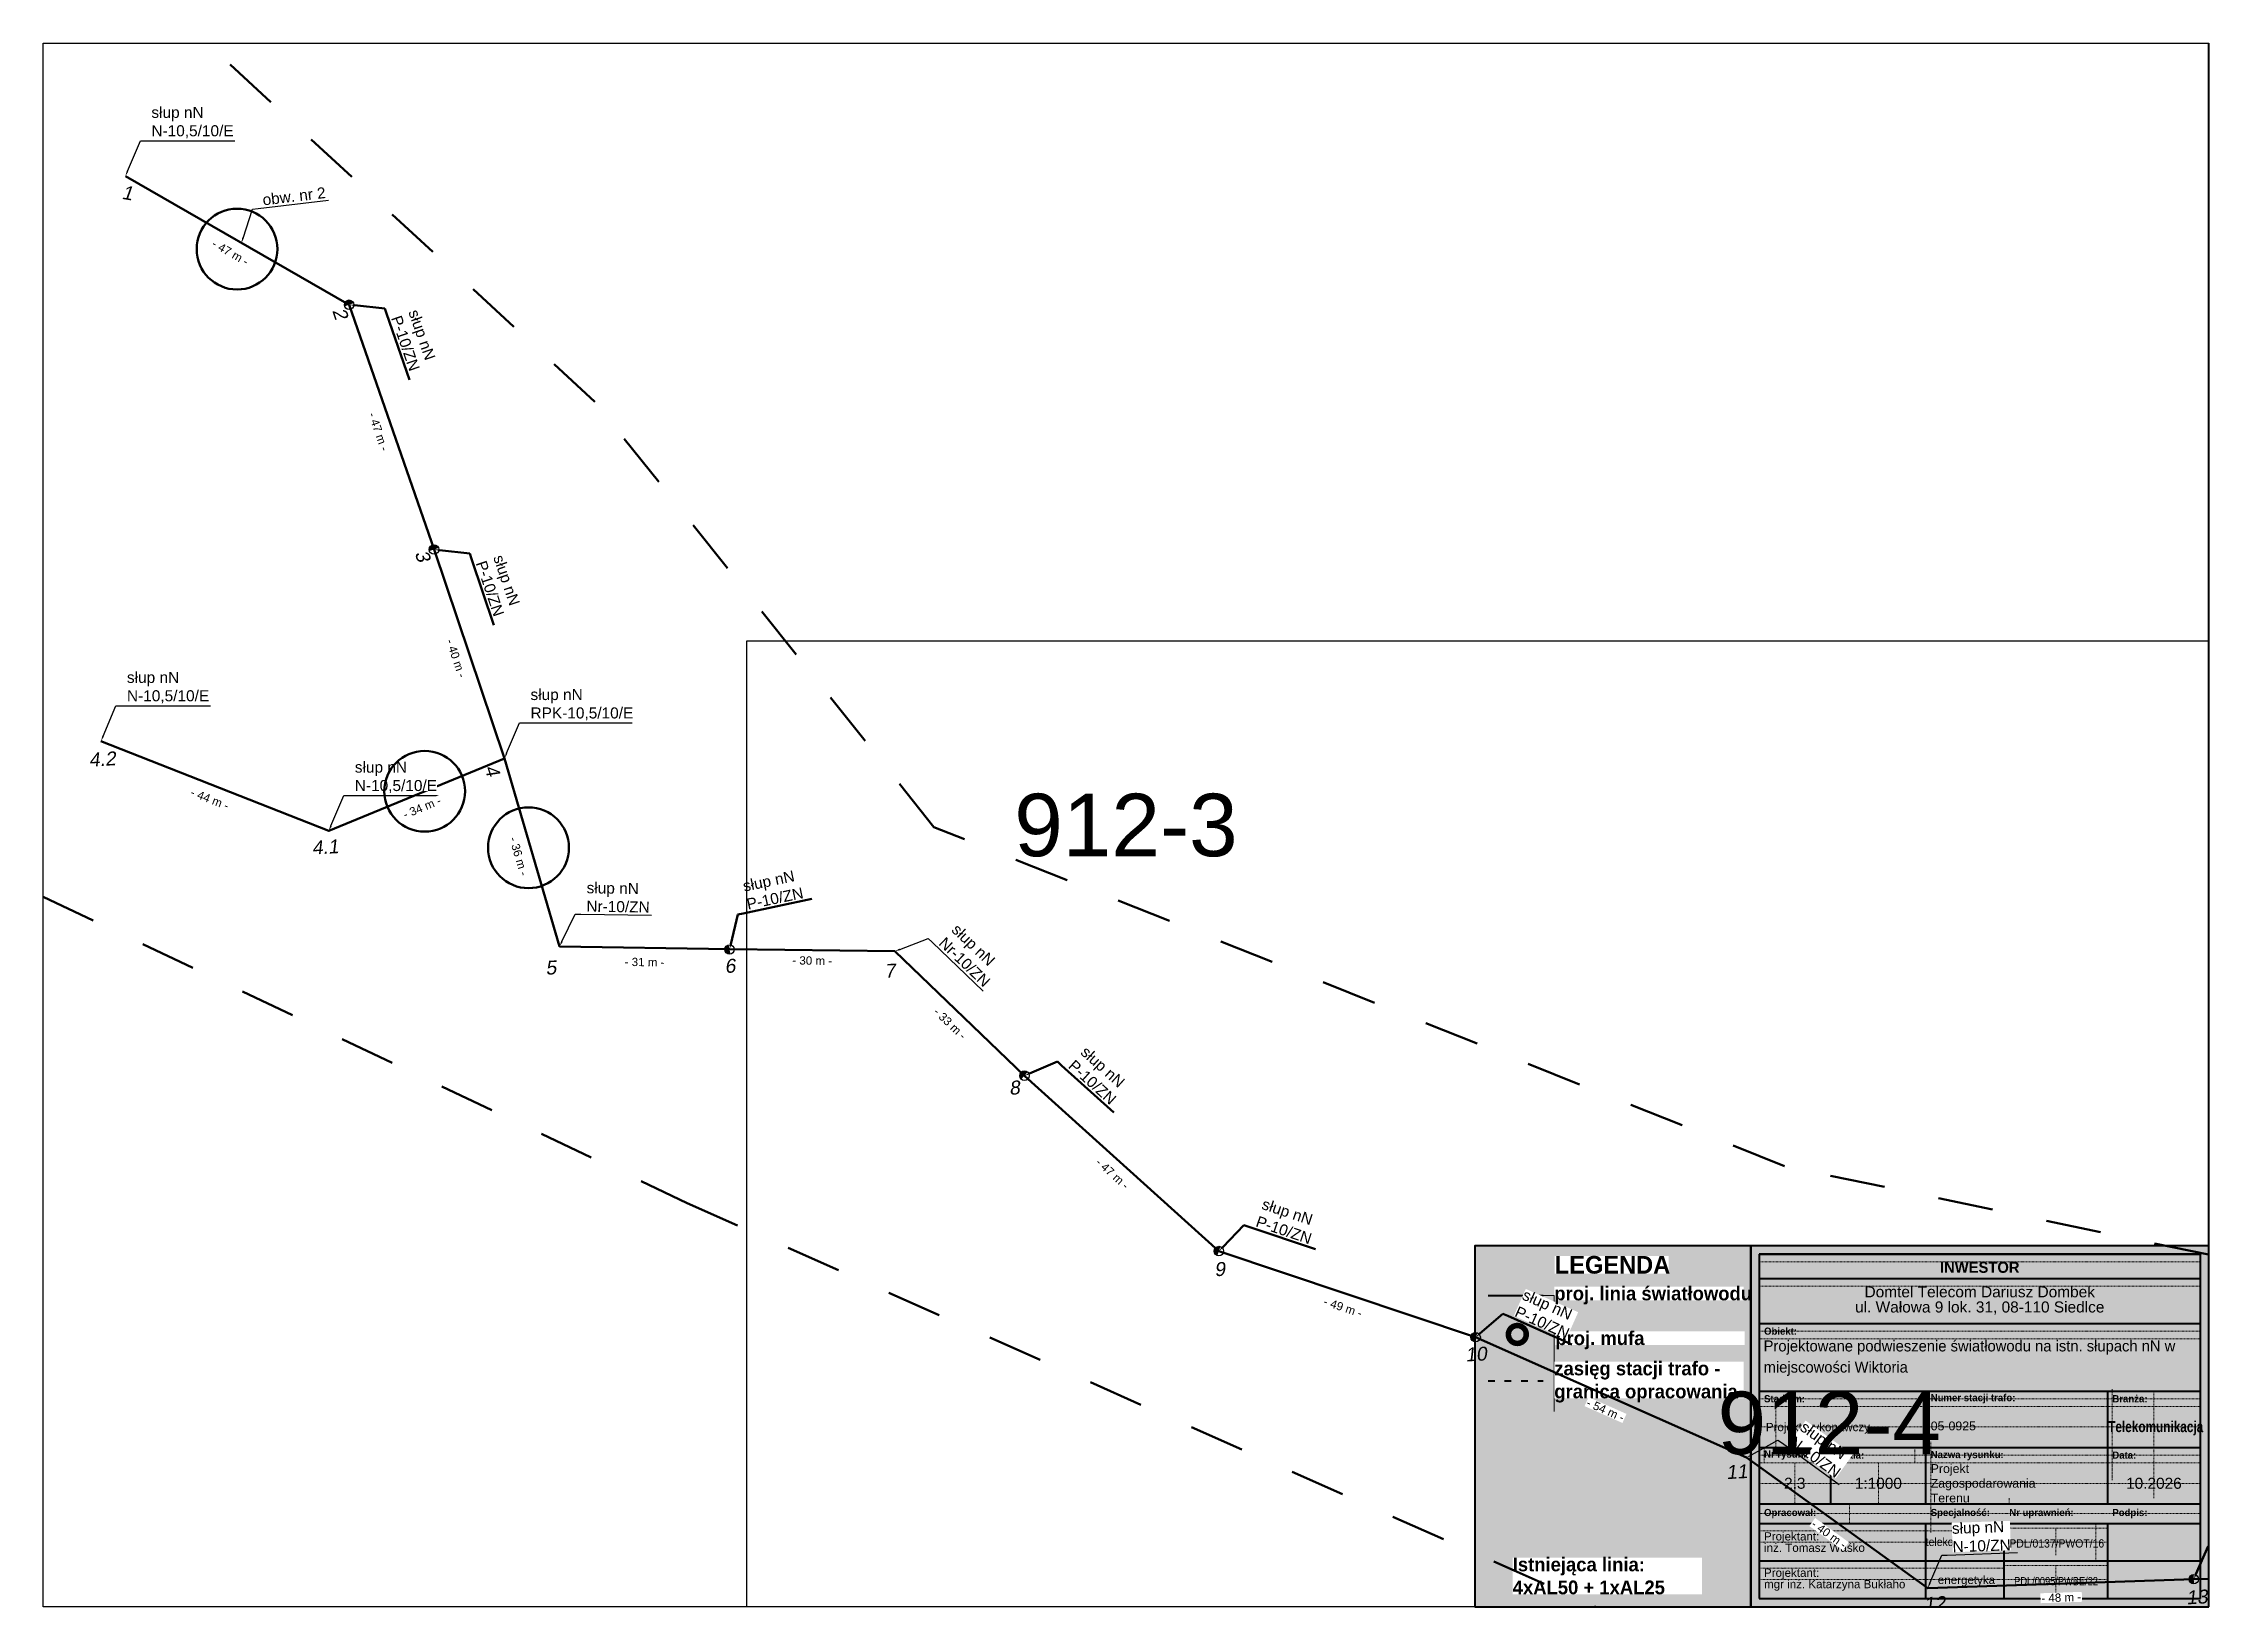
# Paper-space layout '912-3' of a CAD drawing. Header units: millimetres. Extents: x 0 to 393, y 0 to 283.
# The model-space entities are those that its viewports show. They can reach past a viewport. Long polylines and large blocks are cut down to what shows.
import ezdxf
from ezdxf import colors
from ezdxf.entities.mleader import LeaderData, LeaderLine
from ezdxf.enums import TextEntityAlignment as Align
from ezdxf.math import Vec2, Vec3

# ---------------------------------------------------------------- set-up
doc = ezdxf.new("R2010")
doc.units = ezdxf.units.MM
for name, pattern in [('4002', [2, 1, -1]), ('ACAD_ISO03W100', [30, 12, -18]), ('DGN Style 2', [0.005224, 0.003135, -0.00209])]:
    doc.linetypes.add(name, pattern=pattern)
doc.layers.add('!tele', color=30, linetype='Continuous', lineweight=50, plot=False)
doc.layers.add('@KonstrTabelki', color=253, linetype='DGN Style 2', lineweight=0, plot=False)
for name, color, linetype, lineweight in [('!trafo', 6, '4002', 50), ('@Tabelka', 7, 'Continuous', 13), ('_mm zasięg trafo', 6, 'ACAD_ISO03W100', 35), ('_numery', 7, 'Continuous', 40), ('_PRZEWIESZENIA', 6, 'Continuous', 50), ('_światłowód', 30, 'Continuous', 50)]:
    doc.layers.add(name, color=color, linetype=linetype, lineweight=lineweight)
for name, color, linetype in [('_MM mufy', 3, 'Continuous'), ('_MM opisy', 7, 'Continuous'), ('_MM slupy', 5, 'Continuous')]:
    doc.layers.add(name, color=color, linetype=linetype)
doc.layers.add('DIM', color=7, linetype='Continuous', plot=False)
doc.styles.add('BardzoMale-PrawaGora', font='arial.ttf', dxfattribs={"height": 0.0025})
doc.styles.get("Standard").update_dxf_attribs({"font": 'arial.ttf'})
doc.dimstyles.new('opis linie', dxfattribs={"dimtxt": 1.5, "dimasz": 0.18, "dimexe": 0.18, "dimexo": 0.0625, "dimgap": 2.5, "dimtad": 4, "dimdec": 0, "dimzin": 0, "dimdsep": 46, "dimtxsty": 'Standard', "dimcen": 0.09, "dimse1": 1, "dimse2": 1, "dimsd1": 1, "dimsd2": 1, "dimclrt": 256, "dimadec": 0, "dimazin": 0, "dimtfac": 1, "dimtdec": 0, "dimtofl": 0, "dimtmove": 0, "dimatfit": 3, "dimfxl": 1, "dimtfill": 1, "dimtolj": 1, "dimtzin": 0, "dimarcsym": 0})

psp = doc.layouts.new('912-3')

# ---------------------------------------------------------------- texts
at = {"color": 18, "true_color": 0x000000, "insert": (311.83, 48.27), "char_height": 2, "width": 76.9558, "attachment_point": 1, "line_spacing_factor": 0.825, "style": 'BardzoMale-PrawaGora'}
psp.add_mtext('\\pxsm1.15,ql;{\\fLato Light|b0|i0|c238|p34;\\C256;Projektowane podwieszenie światłowodu na istn. słupach nN w miejscowości Wiktoria}', dxfattribs=at)
at = {"color": 1, "char_height": 1.6, "width": 26.3577, "attachment_point": 4}
for s, insert in [('{\\C18;\\c0;05-0925}', (342.12, 32.76, 1)), ('{\\C18;\\c0;Projekt Zagospodarowania Terenu}', (342.12, 22.36, 1))]:
    psp.add_mtext(s, dxfattribs=dict(at, insert=insert))
at = {"char_height": 2, "attachment_point": 5, "line_spacing_factor": 0.825}
for s, insert in [('2.3', (317.48, 22.36)), ('1:1000', (332.63, 22.36))]:
    psp.add_mtext(s, dxfattribs=dict(at, insert=insert))

msp = doc.modelspace()

# ---------------------------------------------------------------- texts
at = {"layer": '_numery', "oblique": 10}
msp.add_text('5', height=2.5, rotation=3.1715, dxfattribs=at).set_placement((7550009.02, 5805657.42))
at = {"layer": 'Defpoints', "color": 4}
msp.add_text('912-3', height=11.336, dxfattribs=at).set_placement((7550114.17, 5805684.57), align=Align.MIDDLE_CENTER)

# ---------------------------------------------------------------- blocks, each defined once
blk = doc.blocks.new('tabelka')
at = {"true_color": 0xffffff, "transparency": 33554687}
h = blk.add_hatch(color=7, dxfattribs=at)
h.dxf.hatch_style = 1
h.paths.add_polyline_path([(-83, 65.41), (0, 65.41), (0, 0), (-83, 0)])
at = {"layer": '@KonstrTabelki', "lineweight": 0}
for p, q in [((-1.5, 62.52), (-81.5, 62.52)), ((-1.5, 58.08), (-81.5, 58.08)), ((-1.5, 49.94), (-81.5, 49.94)), ((-81.5, 48.55), (-1.5, 48.55)), ((-17.47, 39.44), (-17.47, 22.94)), ((-1.5, 37.69), (-81.5, 37.69)), ((-81.5, 36.3), (-1.5, 36.3)), ((-78.46, 36.3), (-78.46, 28.86)), ((-9.93, 19.68), (-9.93, 39.08)), ((-81.5, 32.58), (-1.5, 32.58)), ((-80.6, 28.86), (-80.6, 26.08)), ((-67.58, 28.86), (-67.58, 26.08)), ((-53.27, 26.08), (-53.27, 28.86)), ((-50.39, 29.9), (-50.39, 18.64)), ((-17.47, 28.86), (-17.47, 22.94)), ((-9.93, 19.68), (-9.93, 28.86)), ((-1.5, 27.47), (-81.5, 27.47)), ((-81.5, 26.08), (-1.5, 26.08)), ((-74.99, 18.64), (-74.99, 26.08)), ((-59.88, 18.64), (-59.88, 26.08)), ((-1.5, 27.47), (-18.36, 27.47)), ((-1.5, 22.36), (-81.5, 22.36)), ((-36.15, 19.68), (-36.15, 18.64)), ((-1.5, 22.36), (-18.36, 22.36)), ((-81.5, 16.88), (-1.5, 16.88)), ((-65.11, 18.64), (-65.11, 15.11)), ((-50.39, 18.64), (-50.39, 13.41)), ((-37.05, 13.77), (-81.5, 13.77)), ((-37.05, 14.25), (-18.36, 14.25)), ((-27.71, 14.25), (-27.71, 9.31)), ((-20.43, 15.11), (-20.43, 8.31)), ((-37.05, 11.71), (-81.5, 11.71)), ((-18.36, 11.71), (-37.05, 11.71)), ((-37.05, 6.97), (-81.5, 6.97)), ((-37.05, 4.9), (-81.5, 4.9)), ((-37.05, 7.44), (-18.36, 7.44)), ((-18.36, 4.9), (-37.05, 4.9)), ((-27.71, 7.44), (-27.71, 2.5))]:
    blk.add_line(p, q, dxfattribs=at)
at = {"layer": '@KonstrTabelki'}
for points in [[(-51.29, 28.86), (-51.29, 39.08)], [(-51.29, 18.64), (-51.29, 28.86)]]:
    blk.add_lwpolyline(points, dxfattribs=at)
at = {"layer": '@Tabelka', "lineweight": 40}
for p, q in [((0, 65.41), (-83, 65.41)), ((-83, 65.41), (-83, 0)), ((-81.5, 63.91), (-1.5, 63.91)), ((-1.5, 63.91), (-81.5, 63.91)), ((-81.5, 63.91), (-81.5, 1.5)), ((-1.5, 1.5), (-1.5, 63.91)), ((0, 0), (0, 65.41)), ((-81.5, 59.47), (-1.5, 59.47)), ((-81.5, 51.33), (-1.5, 51.33)), ((-81.5, 39.08), (-1.5, 39.08)), ((-81.5, 39.08), (-18.36, 39.08)), ((-51.29, 28.86), (-51.29, 39.08)), ((-51.29, 28.86), (-51.29, 35.67)), ((-18.36, 39.08), (-18.36, 28.86)), ((-81.5, 28.86), (-18.36, 28.86)), ((-68.48, 18.64), (-68.48, 28.86)), ((-51.29, 18.64), (-51.29, 28.86)), ((-18.36, 28.86), (-1.5, 28.86)), ((-18.36, 28.86), (-18.36, 18.64)), ((-51.29, 18.64), (-51.29, 25.45)), ((-18.36, 25.45), (-18.36, 18.64)), ((-81.5, 18.64), (-1.5, 18.64)), ((-81.5, 18.64), (-1.5, 18.64)), ((-81.5, 15.11), (-1.5, 15.11)), ((-51.29, 1.5), (-51.29, 15.11)), ((-37.05, 1.5), (-37.05, 15.11)), ((-18.36, 15.11), (-18.36, 1.5)), ((-81.5, 8.31), (-1.5, 8.31)), ((-81.5, 8.31), (-1.5, 8.31)), ((-81.5, 1.5), (-1.5, 1.5)), ((-83, 0), (0, 0))]:
    blk.add_line(p, q, dxfattribs=at)
at = {"layer": '@Tabelka'}
for s, insert, char_height, attachment_point, line_spacing_factor in [('{\\fLato Light|b1|i0|c238|p34;INWESTOR}', (-41.5, 62.52), 2, 2, 0.825), ('Domtel Telecom Dariusz Dombek\\Pul. Wałowa 9 lok. 31, 08-110 Siedlce', (-41.5, 58.08), 2, 2, 0.825), ('{\\fLato Light|b1|i0|c238|p34;Obiekt:}', (-80.6, 49.94), 1.3, 4, 0.946154), ('{\\fLato Light|b1|i0|c238|p34;Branża:}', (-17.47, 37.69), 1.3, 4, 0.946154), ('Projekt wykonawczy', (-80.27, 32.34), 1.5, 4, 0.825), ('{\\fLato Light|b1|i0|c238|p34;\\W0.8;Telekomunikacja}', (-9.6, 32.34), 2, 5, 0.76875), ('{\\fLato Light|b1|i0|c238|p34;Nr rysunku:}', (-80.6, 27.47), 1.3, 4, 0.946154), ('{\\fLato Light|b1|i0|c238|p34;Skala:}', (-67.58, 27.47), 1.3, 4, 0.946154), ('{\\fLato Light|b1|i0|c238|p34;Nazwa rysunku:}', (-50.39, 27.38), 1.3, 4, 0.946154), ('{\\fLato Light|b1|i0|c238|p34;Data:}', (-17.47, 27.47), 1.3, 4, 0.946154), ('10.2026', (-9.93, 22.36), 2, 5, 0.825), ('{\\fLato Light|b1|i0|c238|p34;Opracował:}', (-80.6, 16.88), 1.3, 4, 0.946154), ('{\\fLato Light|b1|i0|c238|p34;Specjalność:}', (-50.39, 16.88), 1.3, 4, 0.946154), ('{\\fLato Light|b1|i0|c238|p34;Nr uprawnień:}', (-36.15, 16.88), 1.3, 4, 0.946154), ('{\\fLato Light|b1|i0|c238|p34;Podpis:}', (-17.47, 16.88), 1.3, 4, 0.946154)]:
    blk.add_mtext(s, dxfattribs=dict(at, insert=insert, char_height=char_height, attachment_point=attachment_point, line_spacing_factor=line_spacing_factor))
for s, insert, char_height, width, attachment_point, line_spacing_factor in [('{\\fLato Light|b1|i0|c238|p34;Stadium:}', (-80.6, 37.69), 1.3, 8.6456, 4, 0.946154), ('{\\fLato Light|b1|i0|c238|p34;Numer stacji trafo:}', (-50.39, 37.69), 1.3, 16.1141, 4, 0.946154), ('Projektant:\\Pinż. Tomasz Waśko', (-80.6, 11.71), 1.5, 27.9275, 4, 0.825), ('{\\W0.9;telekomunikacja}', (-44.53, 11.53), 1.5, 22.915, 5, 0.825), ('{\\W0.9;PDL/0137/PWOT/16}', (-27.54, 11.46), 1.5, 22.915, 5, 0.825), ('Projektant:\\Pmgr inż. Katarzyna Bukłaho', (-80.6, 4.9), 1.5, 27.9275, 4, 0.825), ('energetyka', (-43.91, 4.64), 1.5, 22.915, 5, 0.825), ('{\\W0.8;PDL/0095/PWBE/22}', (-27.66, 4.62), 1.5, 22.915, 5, 0.825)]:
    blk.add_mtext(s, dxfattribs=dict(at, insert=insert, char_height=char_height, width=width, attachment_point=attachment_point, line_spacing_factor=line_spacing_factor))
blk = doc.blocks.new('mufa')
at = {"layer": '_MM mufy'}
h = blk.add_hatch(color=256, dxfattribs=at)
h.dxf.hatch_style = 1
h.paths.add_polyline_path([(2.15, 0.12, 1), (-2.1, -0.05, 1)])
h.paths.add_polyline_path([(-1.1, -0.01, -1), (1.15, 0.08, -1)], flags=16)
h.paths.add_polyline_path([(-0.83, 0, -1), (0.88, 0.07, -1)], flags=0)
blk = doc.blocks.new('legenda')
at = {"true_color": 0xffffff, "transparency": 33554687}
h = blk.add_hatch(color=7, dxfattribs=at)
h.dxf.hatch_style = 1
h.paths.add_polyline_path([(-50, 65.41), (0, 65.41), (0, 0), (-50, 0)])
at = {"lineweight": 40}
blk.add_lwpolyline([(0, 65.41), (-50, 65.41), (-50, 0)], dxfattribs=at)
at = {"layer": '_mm zasięg trafo', "lineweight": 40, "ltscale": 0.1}
blk.add_lwpolyline([(-47.62, 40.95), (-37.62, 40.95)], dxfattribs=at)
at = {"layer": '_światłowód', "lineweight": 40}
blk.add_lwpolyline([(-47.62, 56.41), (-37.62, 56.41)], dxfattribs=at)
at = {"layer": '_mm zasięg trafo'}
blk.add_blockref('mufa', (-42.35, 49.31), dxfattribs=at)
at = {"layer": '_mm zasięg trafo', "bg_fill": 3, "box_fill_scale": 1, "bg_fill_color": 256, "bg_fill_transparency": 0}
for s, width, heights, insert, char_height, attachment_point in [('{\\fLato Light|b1|i0|c238|p34;\\C7;LEGENDA}', 20.65, [-3.27], (-35.53, 63.58), 3.2, 1), ('\\pxt4;{\\fLato Light|b1|i0|c238|p34;\\C7;proj. linia światłowodu}', 34.3358, [0], (-35.62, 56.41), 2.5, 4)]:
    blk.add_mtext_dynamic_manual_height_columns(s, width=width, gutter_width=1, heights=heights, dxfattribs=dict(at, insert=insert, char_height=char_height, attachment_point=attachment_point))
at = {"layer": 'Defpoints', "color": 252, "lineweight": 0, "true_color": 0x939598}
blk.add_lwpolyline([(-37.62, 56.41), (-35.62, 56.41), (-35.62, 35.41)], dxfattribs=at)
at = {"layer": '_mm zasięg trafo', "char_height": 2.5, "attachment_point": 4, "bg_fill": 3, "box_fill_scale": 1, "bg_fill_color": 256, "bg_fill_transparency": 0}
for s, heights, insert in [('\\pxt4;{\\fLato Light|b1|i0|c238|p34;\\C7;proj. mufa}', [0], (-35.44, 48.3)), ('\\pxt4;{\\fLato Light|b1|i0|c238|p34;\\C7;zasięg stacji trafo - granica opracowania}', [-7.36], (-35.62, 40.72))]:
    blk.add_mtext_dynamic_manual_height_columns(s, width=34.3358, gutter_width=1, heights=heights, dxfattribs=dict(at, insert=insert))
at = {"lineweight": 40}
blk.add_lwpolyline([(-50, 0), (0, 0), (0, 65.41)], dxfattribs=at)
at = {"layer": '_mm zasięg trafo', "insert": (-43.16, 5.56), "char_height": 2.5, "attachment_point": 4, "bg_fill": 3, "box_fill_scale": 1, "bg_fill_color": 256, "bg_fill_transparency": 0}
blk.add_mtext_dynamic_manual_height_columns('\\pxt4;{\\fLato Light|b1|i0|c238|p34;\\C7;Istniejąca linia:\\P4xAL50 + 1xAL25}', width=34.3358, gutter_width=1, heights=[-6.79], dxfattribs=at)
blk = doc.blocks.new('ZN')
at = {"layer": '_MM slupy', "transparency": 33554687}
h = blk.add_hatch(color=256, dxfattribs=at)
h.dxf.hatch_style = 1
h.paths.add_polyline_path([(0, -0.86), (0, 0.86, 1)])
at = {"layer": '_MM slupy'}
blk.add_circle((0, 0), 0.857, dxfattribs=at)
blk = doc.blocks.new('*D263')
at = {"layer": 'Defpoints', "color": 0}
for p in [(7550001.52, 5805696.65), (7549969.39, 5805684.18), (7549969.67, 5805683.49)]:
    blk.add_point(p, dxfattribs=at)
at = {"layer": 'DIM', "insert": (7549986.56, 5805687.74), "char_height": 1.5, "attachment_point": 5, "rotation": 22.451, "bg_fill": 3, "box_fill_scale": 1.1, "bg_fill_color": 9, "bg_fill_true_color": 13158600, "bg_fill_transparency": 0}
blk.add_mtext('\\A1;- 34 m -', dxfattribs=at)
blk = doc.blocks.new('*D264')
at = {"layer": 'Defpoints', "color": 0}
for p in [(7549928.37, 5805699.76), (7549928.64, 5805700.46), (7549969.67, 5805683.49)]:
    blk.add_point(p, dxfattribs=at)
at = {"layer": 'DIM', "insert": (7549948.1, 5805689.3), "char_height": 1.5, "attachment_point": 5, "rotation": 338.5039, "bg_fill": 3, "box_fill_scale": 1.1, "bg_fill_color": 9, "bg_fill_true_color": 13158600, "bg_fill_transparency": 0}
blk.add_mtext('\\A1;- 44 m -', dxfattribs=at)
blk = doc.blocks.new('*D265')
at = {"layer": 'Defpoints', "color": 0}
for p in [(7550307.71, 5805548.6), (7550356.12, 5805549.1), (7550307.73, 5805547.85)]:
    blk.add_point(p, dxfattribs=at)
at = {"layer": 'DIM', "insert": (7550331.99, 5805545.96), "char_height": 1.5, "attachment_point": 5, "rotation": 1.4845, "bg_fill": 3, "box_fill_scale": 1.1, "bg_fill_color": 9, "bg_fill_true_color": 13158600, "bg_fill_transparency": 0}
blk.add_mtext('\\A1;- 48 m -', dxfattribs=at)
blk = doc.blocks.new('*D266')
at = {"layer": 'Defpoints', "color": 0}
for p in [(7550259.47, 5805546.96), (7550259.5, 5805546.21), (7550307.73, 5805547.85)]:
    blk.add_point(p, dxfattribs=at)
at = {"layer": 'DIM', "insert": (7550283.7, 5805544.52), "char_height": 1.5, "attachment_point": 5, "rotation": 1.9475, "bg_fill": 3, "box_fill_scale": 1.1, "bg_fill_color": 9, "bg_fill_true_color": 13158600, "bg_fill_transparency": 0}
blk.add_mtext('\\A1;- 48 m -', dxfattribs=at)
blk = doc.blocks.new('*D267')
at = {"layer": 'Defpoints', "color": 0}
for p in [(7550226.66, 5805569.9), (7550227.1, 5805570.51), (7550259.5, 5805546.21)]:
    blk.add_point(p, dxfattribs=at)
at = {"layer": 'DIM', "insert": (7550241.61, 5805556.01), "char_height": 1.5, "attachment_point": 5, "rotation": 324.1942, "bg_fill": 3, "box_fill_scale": 1.1, "bg_fill_color": 9, "bg_fill_true_color": 13158600, "bg_fill_transparency": 0}
blk.add_mtext('\\A1;- 40 m -', dxfattribs=at)
blk = doc.blocks.new('*D268')
at = {"layer": 'Defpoints', "color": 0}
for p in [(7550177.86, 5805592.4), (7550177.55, 5805591.71), (7550226.66, 5805569.9)]:
    blk.add_point(p, dxfattribs=at)
at = {"layer": 'DIM', "insert": (7550201.09, 5805578.51), "char_height": 1.5, "attachment_point": 5, "rotation": 336.0487, "bg_fill": 3, "box_fill_scale": 1.1, "bg_fill_color": 9, "bg_fill_true_color": 13158600, "bg_fill_transparency": 0}
blk.add_mtext('\\A1;- 54 m -', dxfattribs=at)
blk = doc.blocks.new('*D269')
at = {"layer": 'Defpoints', "color": 0}
for p in [(7550131.26, 5805608.05), (7550131.02, 5805607.34), (7550177.55, 5805591.71)]:
    blk.add_point(p, dxfattribs=at)
at = {"layer": 'DIM', "insert": (7550153.49, 5805597.14), "char_height": 1.5, "attachment_point": 5, "rotation": 341.4346, "bg_fill": 3, "box_fill_scale": 1.1, "bg_fill_color": 9, "bg_fill_true_color": 13158600, "bg_fill_transparency": 0}
blk.add_mtext('\\A1;- 49 m -', dxfattribs=at)
blk = doc.blocks.new('*D270')
at = {"layer": 'Defpoints', "color": 0}
for p in [(7550095.77, 5805639.13), (7550096.27, 5805639.69), (7550131.02, 5805607.34)]:
    blk.add_point(p, dxfattribs=at)
at = {"layer": 'DIM', "insert": (7550111.72, 5805621.38), "char_height": 1.5, "attachment_point": 5, "rotation": 317.9569, "bg_fill": 3, "box_fill_scale": 1.1, "bg_fill_color": 9, "bg_fill_true_color": 13158600, "bg_fill_transparency": 0}
blk.add_mtext('\\A1;- 47 m -', dxfattribs=at)
blk = doc.blocks.new('*D271')
at = {"layer": 'Defpoints', "color": 0}
for p in [(7550072.26, 5805661.67), (7550072.78, 5805662.21), (7550095.77, 5805639.13)]:
    blk.add_point(p, dxfattribs=at)
at = {"layer": 'DIM', "insert": (7550082.27, 5805648.58), "char_height": 1.5, "attachment_point": 5, "rotation": 316.2043, "bg_fill": 3, "box_fill_scale": 1.1, "bg_fill_color": 9, "bg_fill_true_color": 13158600, "bg_fill_transparency": 0}
blk.add_mtext('\\A1;- 33 m -', dxfattribs=at)
blk = doc.blocks.new('*D272')
at = {"layer": 'Defpoints', "color": 0}
for p in [(7550001.52, 5805696.65), (7550002.24, 5805696.86), (7550011.5, 5805662.56)]:
    blk.add_point(p, dxfattribs=at)
at = {"layer": 'DIM', "insert": (7550004.09, 5805678.9), "char_height": 1.5, "attachment_point": 5, "rotation": 286.3161, "bg_fill": 3, "box_fill_scale": 1.1, "bg_fill_color": 9, "bg_fill_true_color": 13158600, "bg_fill_transparency": 0}
blk.add_mtext('\\A1;- 36 m -', dxfattribs=at)
blk = doc.blocks.new('*D273')
at = {"layer": 'Defpoints', "color": 0}
for p in [(7549988.74, 5805734.51), (7549989.45, 5805734.75), (7550001.52, 5805696.65)]:
    blk.add_point(p, dxfattribs=at)
at = {"layer": 'DIM', "insert": (7549992.75, 5805714.78), "char_height": 1.5, "attachment_point": 5, "rotation": 288.6471, "bg_fill": 3, "box_fill_scale": 1.1, "bg_fill_color": 9, "bg_fill_true_color": 13158600, "bg_fill_transparency": 0}
blk.add_mtext('\\A1;- 40 m -', dxfattribs=at)
blk = doc.blocks.new('*D274')
at = {"layer": 'Defpoints', "color": 0}
for p in [(7549973.35, 5805778.88), (7549974.06, 5805779.13), (7549988.74, 5805734.51)]:
    blk.add_point(p, dxfattribs=at)
at = {"layer": 'DIM', "insert": (7549978.68, 5805755.88), "char_height": 1.5, "attachment_point": 5, "rotation": 289.1341, "bg_fill": 3, "box_fill_scale": 1.1, "bg_fill_color": 9, "bg_fill_true_color": 13158600, "bg_fill_transparency": 0}
blk.add_mtext('\\A1;- 47 m -', dxfattribs=at)
blk = doc.blocks.new('*D275')
at = {"layer": 'Defpoints', "color": 0}
for p in [(7549932.8, 5805802.18), (7549933.17, 5805802.84), (7549973.35, 5805778.88)]:
    blk.add_point(p, dxfattribs=at)
at = {"layer": 'DIM', "insert": (7549951.83, 5805788.36), "char_height": 1.5, "attachment_point": 5, "rotation": 330.1155, "bg_fill": 3, "box_fill_scale": 1.1, "bg_fill_color": 9, "bg_fill_true_color": 13158600, "bg_fill_transparency": 0}
blk.add_mtext('\\A1;- 47 m -', dxfattribs=at)
blk = doc.blocks.new('*D383')
at = {"layer": 'Defpoints', "color": 0}
for p in [(7550011.5, 5805662.56), (7550042.4, 5805662.74), (7550042.39, 5805662.09)]:
    blk.add_point(p, dxfattribs=at)
at = {"layer": 'DIM', "insert": (7550026.9, 5805659.71), "char_height": 1.5, "attachment_point": 5, "rotation": 359.1315, "bg_fill": 3, "box_fill_scale": 1.1, "bg_fill_color": 9, "bg_fill_true_color": 13158600, "bg_fill_transparency": 0}
blk.add_mtext('\\A1;- 31 m -', dxfattribs=at)
blk = doc.blocks.new('*D384')
at = {"layer": 'Defpoints', "color": 0}
for p in [(7550072.28, 5805663.04), (7550042.39, 5805662.09), (7550072.26, 5805661.67)]:
    blk.add_point(p, dxfattribs=at)
at = {"layer": 'DIM', "insert": (7550057.3, 5805659.98), "char_height": 1.5, "attachment_point": 5, "rotation": 359.1912, "bg_fill": 3, "box_fill_scale": 1.1, "bg_fill_color": 9, "bg_fill_true_color": 13158600, "bg_fill_transparency": 0}
blk.add_mtext('\\A1;- 30 m -', dxfattribs=at)
blk = doc.blocks.new('q')
at = {"layer": '_MM slupy'}
blk.add_blockref('ZN', (0, 0), dxfattribs=at)
at = {"layer": '_MM opisy'}
ml = blk.add_multileader_mtext('Standard', dxfattribs=at)
ml.set_content('\\pxql;słup nN\\PP-10/ZN', color=256)
ml.set_leader_properties()
ml.build(insert=Vec2(0, 0))
ml.multileader.update_dxf_attribs({"has_text_frame": 1, "text_left_attachment_type": 5, "text_right_attachment_type": 5, "dogleg_length": 1, "arrow_head_size": 1})
ctx = ml.context
ctx.base_point, ctx.char_height, ctx.arrow_head_size, ctx.landing_gap_size, ctx.plane_origin = Vec3(3.75, 5.9), 2, 1, 1, Vec3(1.72, -1.42)
ctx.left_attachment, ctx.right_attachment = 5, 5
notes = []
notes.append((ctx, [(0, (1, 1, 0), (2.75, 5.9), (1, 0), 1, [(0, [(0, 0), (2.75, 5.9)], 0, [])])]))
ctx.mtext.insert, ctx.mtext.flow_direction = Vec3(4.75, 11.7), 5
ctx.mtext.has_bg_fill, ctx.mtext.bg_color, ctx.mtext.bg_scale_factor, ctx.mtext.bg_transparency, ctx.mtext.use_window_bg_color = 1, -1023410175, 1, 0, 1
for ctx, leaders in notes:
    for number, flags, end, landing, length, lines in leaders:
        leader = LeaderData()
        leader.index, (leader.has_last_leader_line, leader.has_dogleg_vector, leader.attachment_direction) = number, flags
        leader.last_leader_point, leader.dogleg_vector, leader.dogleg_length = Vec3(end), Vec3(landing), length
        for number, points, colour, breaks in lines:
            line = LeaderLine()
            line.index, line.vertices, line.color, line.breaks = number, Vec3.list(points), colors.encode_raw_color(colour), breaks
            leader.lines.append(line)
        ctx.leaders.append(leader)

# ---------------------------------------------------------------- linework, layer by layer
at = {"layer": '!tele', "elevation": 142.33}
msp.add_lwpolyline([(7549932.8, 5805802.18), (7549973.35, 5805778.88), (7549988.74, 5805734.51), (7550001.52, 5805696.65), (7550011.5, 5805662.56), (7550042.39, 5805662.09), (7550072.26, 5805661.67), (7550095.77, 5805639.13), (7550131.02, 5805607.34), (7550177.55, 5805591.71), (7550226.66, 5805569.9), (7550259.5, 5805546.21), (7550307.73, 5805547.85), (7550356.12, 5805549.1)], dxfattribs=at)
at = {"layer": '!tele'}
msp.add_lwpolyline([(7549928.37, 5805699.76), (7549969.67, 5805683.49), (7550001.52, 5805696.65)], dxfattribs=at)
at = {"layer": '!trafo', "ltscale": 10}
msp.add_lwpolyline([(7549210.97, 5805971.74), (7549186.51, 5805890.92), (7549758.63, 5805772.48), (7549780.18, 5805723.46), (7549839.54, 5805708.8), (7550034.64, 5805616.04), (7550225.72, 5805531.11), (7550299.47, 5805504.29), (7550434.68, 5805495.35), (7550436.91, 5805580.28), (7550233.54, 5805622.74), (7550079.34, 5805684.2), (7550017.88, 5805761.3), (7549901, 5805869.43)], close=True, dxfattribs=at)

msp.set_redraw_order([(e.dxf.handle, doc.entitydb.next_handle()) for e in msp.query("TEXT MTEXT ATTDEF DIMENSION ARC_DIMENSION")])  # texts and dimensions are drawn at this point

# ---------------------------------------------------------------- next in the draw order: block references
at = {"layer": '!tele'}
for p, rotation in [((7549973.35, 5805778.88), 289.1340666324703), ((7549988.74, 5805734.51), 288.6471443674744), ((7550042.31, 5805662.01), 11.81122716417796), ((7550095.77, 5805639.13), 317.9569189711031), ((7550131.02, 5805607.34), 341.4346161530772), ((7550177.55, 5805591.71), 336.0486693569933), ((7550307.73, 5805547.85), 1.484486758979687)]:
    msp.add_blockref('q', p, dxfattribs=dict(at, rotation=rotation))

# ---------------------------------------------------------------- next in the draw order: leaders
at = {"layer": '_MM opisy'}
ml = msp.add_multileader_mtext('Standard', dxfattribs=at)
ml.set_content('\\pxql;słup nN\\PN-10,5/10/E', color=256)
ml.set_leader_properties()
ml.build(insert=Vec2(0, 0))
ml.multileader.update_dxf_attribs({"has_text_frame": 1, "text_left_attachment_type": 5, "text_right_attachment_type": 5, "dogleg_length": 1, "arrow_head_size": 1})
ctx = ml.context
ctx.base_point, ctx.char_height, ctx.arrow_head_size, ctx.landing_gap_size, ctx.plane_origin = Vec3(7549936.51, 5805808.59, 142.33), 2, 1, 1, Vec3(7549934.51, 5805800.76, 142.33)
ctx.left_attachment, ctx.right_attachment = 5, 5
notes = []
notes.append((ctx, [(0, (1, 1, 0), (7549935.51, 5805808.59, 142.33), (1, 0), 1, [(0, [(7549932.8, 5805802.18, 142.33), (7549935.51, 5805808.59, 142.33)], 0, [])])]))
ctx.mtext.insert, ctx.mtext.flow_direction = Vec3(7549937.51, 5805814.75, 142.33), 5
ctx.mtext.has_bg_fill, ctx.mtext.bg_color, ctx.mtext.bg_scale_factor, ctx.mtext.bg_transparency, ctx.mtext.use_window_bg_color = 1, -1023410175, 1, 0, 1
ml = msp.add_multileader_mtext('Standard', dxfattribs=at)
ml.set_content('\\pxql;słup nN\\PN-10,5/10/E', color=256)
ml.set_leader_properties()
ml.build(insert=Vec2(0, 0))
ml.multileader.update_dxf_attribs({"has_text_frame": 1, "text_left_attachment_type": 5, "text_right_attachment_type": 5, "dogleg_length": 1, "arrow_head_size": 1})
ctx = ml.context
ctx.base_point, ctx.char_height, ctx.arrow_head_size, ctx.landing_gap_size, ctx.plane_origin = Vec3(7549932.08, 5805706.17), 2, 1, 1, Vec3(7549930.08, 5805698.34)
ctx.left_attachment, ctx.right_attachment = 5, 5
notes.append((ctx, [(0, (1, 1, 0), (7549931.08, 5805706.17), (1, 0), 1, [(0, [(7549928.37, 5805699.76), (7549931.08, 5805706.17)], 0, [])])]))
ctx.mtext.insert, ctx.mtext.flow_direction = Vec3(7549933.08, 5805712.33), 5
ctx.mtext.has_bg_fill, ctx.mtext.bg_color, ctx.mtext.bg_scale_factor, ctx.mtext.bg_transparency, ctx.mtext.use_window_bg_color = 1, -1023410175, 1, 0, 1
ml = msp.add_multileader_mtext('Standard', dxfattribs=at)
ml.set_content('\\pxql;słup nN\\PRPK-10,5/10/E', color=256)
ml.set_leader_properties()
ml.build(insert=Vec2(0, 0))
ml.multileader.update_dxf_attribs({"has_text_frame": 1, "text_left_attachment_type": 5, "text_right_attachment_type": 5, "dogleg_length": 1, "arrow_head_size": 1})
ctx = ml.context
ctx.base_point, ctx.char_height, ctx.arrow_head_size, ctx.landing_gap_size, ctx.plane_origin = Vec3(7550005.23, 5805703.06, 143.04), 2, 1, 1, Vec3(7550003.24, 5805695.23, 143.04)
ctx.left_attachment, ctx.right_attachment = 5, 5
notes.append((ctx, [(0, (1, 1, 0), (7550004.23, 5805703.06, 143.04), (1, 0), 1, [(0, [(7550001.52, 5805696.65, 143.04), (7550004.23, 5805703.06, 143.04)], 0, [])])]))
ctx.mtext.insert, ctx.mtext.flow_direction = Vec3(7550006.23, 5805709.22, 143.04), 5
ctx.mtext.has_bg_fill, ctx.mtext.bg_color, ctx.mtext.bg_scale_factor, ctx.mtext.bg_transparency, ctx.mtext.use_window_bg_color = 1, -1023410175, 1, 0, 1
ml = msp.add_multileader_mtext('Standard', dxfattribs=at)
ml.set_content('\\pxql;słup nN\\PN-10,5/10/E', color=256)
ml.set_leader_properties()
ml.build(insert=Vec2(0, 0))
ml.multileader.update_dxf_attribs({"has_text_frame": 1, "text_left_attachment_type": 5, "text_right_attachment_type": 5, "dogleg_length": 1, "arrow_head_size": 1})
ctx = ml.context
ctx.base_point, ctx.char_height, ctx.arrow_head_size, ctx.landing_gap_size, ctx.plane_origin = Vec3(7549973.38, 5805689.9), 2, 1, 1, Vec3(7549971.39, 5805682.07)
ctx.left_attachment, ctx.right_attachment = 5, 5
notes.append((ctx, [(0, (1, 1, 0), (7549972.38, 5805689.9), (1, 0), 1, [(0, [(7549969.67, 5805683.49), (7549972.38, 5805689.9)], 0, [])])]))
ctx.mtext.insert, ctx.mtext.flow_direction = Vec3(7549974.38, 5805696.06), 5
ctx.mtext.has_bg_fill, ctx.mtext.bg_color, ctx.mtext.bg_scale_factor, ctx.mtext.bg_transparency, ctx.mtext.use_window_bg_color = 1, -1023410175, 1, 0, 1
ml = msp.add_multileader_mtext('Standard', dxfattribs=at)
ml.set_content('\\pxql;słup nN\\PNr-10/ZN', color=256)
ml.set_leader_properties()
ml.build(insert=Vec2(0, 0))
ml.multileader.update_dxf_attribs({"has_text_frame": 1, "text_left_attachment_type": 5, "text_right_attachment_type": 5, "dogleg_length": 1, "arrow_head_size": 1})
ctx = ml.context
ctx.base_point, ctx.char_height, ctx.arrow_head_size, ctx.landing_gap_size, ctx.plane_origin, ctx.plane_x_axis, ctx.plane_y_axis = Vec3(7550015.34, 5805668.41), 2, 1, 1, Vec3(7550013.2, 5805661.11), Vec3(0.999893, -0.014645), Vec3(0.014645, 0.999893)
ctx.left_attachment, ctx.right_attachment = 5, 5
notes.append((ctx, [(0, (1, 1, 0), (7550014.34, 5805668.42), (0.999893, -0.014645), 1, [(0, [(7550011.5, 5805662.56), (7550014.34, 5805668.42)], 0, [])])]))
ctx.mtext.insert, ctx.mtext.text_direction, ctx.mtext.flow_direction = Vec3(7550016.42, 5805674.19), Vec3(0.999893, -0.014645), 5
ctx.mtext.has_bg_fill, ctx.mtext.bg_color, ctx.mtext.bg_scale_factor, ctx.mtext.bg_transparency, ctx.mtext.use_window_bg_color = 1, -1023410175, 1, 0, 1
ml = msp.add_multileader_mtext('Standard', dxfattribs=at)
ml.set_content('\\pxql;słup nN\\PNr-10/ZN', color=256)
ml.set_leader_properties()
ml.build(insert=Vec2(0, 0))
ml.multileader.update_dxf_attribs({"has_text_frame": 1, "text_left_attachment_type": 5, "text_right_attachment_type": 5, "dogleg_length": 1, "arrow_head_size": 1})
ctx = ml.context
ctx.base_point, ctx.char_height, ctx.arrow_head_size, ctx.landing_gap_size, ctx.plane_origin, ctx.plane_x_axis, ctx.plane_y_axis = Vec3(7550079.06, 5805663.33), 2, 1, 1, Vec3(7550072.52, 5805659.46), Vec3(0.721812, -0.692089), Vec3(0.692089, 0.721812)
ctx.left_attachment, ctx.right_attachment = 5, 5
notes.append((ctx, [(0, (1, 1, 0), (7550078.34, 5805664.02), (0.721812, -0.692089), 1, [(0, [(7550072.26, 5805661.67), (7550078.34, 5805664.02)], 0, [])])]))
ctx.mtext.insert, ctx.mtext.text_direction, ctx.mtext.flow_direction = Vec3(7550083.79, 5805666.83), Vec3(0.721812, -0.692089), 5
ctx.mtext.has_bg_fill, ctx.mtext.bg_color, ctx.mtext.bg_scale_factor, ctx.mtext.bg_transparency, ctx.mtext.use_window_bg_color = 1, -1023410175, 1, 0, 1
ml = msp.add_multileader_mtext('Standard', dxfattribs=at)
ml.set_content('\\pxql;słup nN\\PN-10/ZN', color=256)
ml.set_leader_properties()
ml.build(insert=Vec2(0, 0))
ml.multileader.update_dxf_attribs({"has_text_frame": 1, "text_left_attachment_type": 5, "text_right_attachment_type": 5, "dogleg_length": 1, "arrow_head_size": 1})
ctx = ml.context
ctx.base_point, ctx.char_height, ctx.arrow_head_size, ctx.landing_gap_size, ctx.plane_origin, ctx.plane_x_axis, ctx.plane_y_axis = Vec3(7550233.16, 5805572.49), 2, 1, 1, Vec3(7550227.22, 5805567.74), Vec3(0.811005, -0.58504), Vec3(0.58504, 0.811005)
ctx.left_attachment, ctx.right_attachment = 5, 5
notes.append((ctx, [(0, (1, 1, 0), (7550232.35, 5805573.07), (0.811005, -0.58504), 1, [(0, [(7550226.66, 5805569.9), (7550232.35, 5805573.07)], 0, [])])]))
ctx.mtext.insert, ctx.mtext.text_direction, ctx.mtext.flow_direction = Vec3(7550237.36, 5805576.61), Vec3(0.811005, -0.58504), 5
ctx.mtext.has_bg_fill, ctx.mtext.bg_color, ctx.mtext.bg_scale_factor, ctx.mtext.bg_transparency, ctx.mtext.use_window_bg_color = 1, -1023410175, 1, 0, 1
ml = msp.add_multileader_mtext('Standard', dxfattribs=at)
ml.set_content('\\pxql;słup nN\\PN-10/ZN', color=256)
ml.set_leader_properties()
ml.build(insert=Vec2(0, 0))
ml.multileader.update_dxf_attribs({"has_text_frame": 1, "text_left_attachment_type": 5, "text_right_attachment_type": 5, "dogleg_length": 1, "arrow_head_size": 1})
ctx = ml.context
ctx.base_point, ctx.char_height, ctx.arrow_head_size, ctx.landing_gap_size, ctx.plane_origin, ctx.plane_x_axis, ctx.plane_y_axis = Vec3(7550263.05, 5805552.24), 2, 1, 1, Vec3(7550261.26, 5805544.85), Vec3(0.999422, 0.033984), Vec3(-0.033984, 0.999422)
ctx.left_attachment, ctx.right_attachment = 5, 5
notes.append((ctx, [(0, (1, 1, 0), (7550262.05, 5805552.2), (0.999422, 0.033984), 1, [(0, [(7550259.5, 5805546.21), (7550262.05, 5805552.2)], 0, [])])]))
ctx.mtext.insert, ctx.mtext.text_direction, ctx.mtext.flow_direction = Vec3(7550263.85, 5805558.07), Vec3(0.999422, 0.033984), 5
ctx.mtext.has_bg_fill, ctx.mtext.bg_color, ctx.mtext.bg_scale_factor, ctx.mtext.bg_transparency, ctx.mtext.use_window_bg_color = 1, -1023410175, 1, 0, 1
for ctx, leaders in notes:
    for number, flags, end, landing, length, lines in leaders:
        leader = LeaderData()
        leader.index, (leader.has_last_leader_line, leader.has_dogleg_vector, leader.attachment_direction) = number, flags
        leader.last_leader_point, leader.dogleg_vector, leader.dogleg_length = Vec3(end), Vec3(landing), length
        for number, points, colour, breaks in lines:
            line = LeaderLine()
            line.index, line.vertices, line.color, line.breaks = number, Vec3.list(points), colors.encode_raw_color(colour), breaks
            leader.lines.append(line)
        ctx.leaders.append(leader)

# ---------------------------------------------------------------- next in the draw order: texts
at = {"layer": '_numery', "oblique": 10}
msp.add_text('6', height=2.5, rotation=3.1715, dxfattribs=at).set_placement((7550041.49, 5805657.73))

# ---------------------------------------------------------------- next in the draw order: dimensions: what is measured, and where the dimension line sits
at = {"layer": 'DIM'}
for p1, p2, picture, middle in [((7550001.52, 5805696.65), (7549969.67, 5805683.49), '*D263', (7549986.56, 5805687.74)), ((7550356.12, 5805549.1), (7550307.73, 5805547.85), '*D265', (7550331.99, 5805545.96))]:
    dim = msp.add_aligned_dim(p1=p1, p2=p2, distance=-0.75, dimstyle='opis linie', override={"dimpost": '- <> m -'}, dxfattribs=at)
    dim.commit()
    dim.dimension.update_dxf_attribs({"geometry": picture, "text_midpoint": middle})

# ---------------------------------------------------------------- next in the draw order: dimensions: what is measured, and where the dimension line sits
for p1, p2, picture, middle in [((7549969.67, 5805683.49), (7549928.37, 5805699.76), '*D264', (7549948.1, 5805689.3)), ((7550011.5, 5805662.56), (7550001.52, 5805696.65), '*D272', (7550004.09, 5805678.9)), ((7550307.73, 5805547.85), (7550259.5, 5805546.21), '*D266', (7550283.7, 5805544.52))]:
    dim = msp.add_aligned_dim(p1=p1, p2=p2, distance=-0.75, dimstyle='opis linie', override={"dimpost": '- <> m -'}, dxfattribs=at)
    dim.commit()
    dim.dimension.update_dxf_attribs({"geometry": picture, "text_midpoint": middle})

# ---------------------------------------------------------------- next in the draw order: linework, layer by layer
at = {"layer": '_PRZEWIESZENIA', "color": 3}
msp.add_circle((7550005.87, 5805680.44, 122.55), 7.32, dxfattribs=at)

# ---------------------------------------------------------------- next in the draw order: texts
at = {"layer": '_numery', "oblique": 10}
for s, p in [('4.2', (7549926.25, 5805695.15)), ('4.1', (7549966.67, 5805679.21)), ('13', (7550306.42, 5805543.28))]:
    msp.add_text(s, height=2.5, rotation=3.1715, dxfattribs=at).set_placement(p)

# ---------------------------------------------------------------- next in the draw order: dimensions: what is measured, and where the dimension line sits
at = {"layer": 'DIM'}
for p1, p2, distance, picture, middle in [((7550001.52, 5805696.65), (7549988.74, 5805734.51), -0.75, '*D273', (7549992.75, 5805714.78)), ((7550011.5, 5805662.56, 142.33), (7550042.39, 5805662.09, 142.33), 0.65, '*D383', (7550026.9, 5805659.71)), ((7550259.5, 5805546.21), (7550226.66, 5805569.9), -0.75, '*D267', (7550241.61, 5805556.01))]:
    dim = msp.add_aligned_dim(p1=p1, p2=p2, distance=distance, dimstyle='opis linie', override={"dimpost": '- <> m -'}, dxfattribs=at)
    dim.commit()
    dim.dimension.update_dxf_attribs({"geometry": picture, "text_midpoint": middle})

# ---------------------------------------------------------------- next in the draw order: linework, layer by layer
at = {"layer": '_PRZEWIESZENIA', "color": 3}
msp.add_circle((7549987.05, 5805690.69, 122.55), 7.32, dxfattribs=at)

# ---------------------------------------------------------------- next in the draw order: texts
at = {"layer": '_numery', "oblique": 10}
for s, rotation, p in [('4', 288.4266, (7549997.82, 5805694.98)), ('12', 3.1715, (7550258.87, 5805542.08))]:
    msp.add_text(s, height=2.5, rotation=rotation, dxfattribs=at).set_placement(p)

# ---------------------------------------------------------------- next in the draw order: dimensions: what is measured, and where the dimension line sits
at = {"layer": 'DIM'}
for p1, p2, picture, middle in [((7549988.74, 5805734.51), (7549973.35, 5805778.88), '*D274', (7549978.68, 5805755.88)), ((7550226.66, 5805569.9), (7550177.55, 5805591.71), '*D268', (7550201.09, 5805578.51))]:
    dim = msp.add_aligned_dim(p1=p1, p2=p2, distance=-0.75, dimstyle='opis linie', override={"dimpost": '- <> m -'}, dxfattribs=at)
    dim.commit()
    dim.dimension.update_dxf_attribs({"geometry": picture, "text_midpoint": middle})

# ---------------------------------------------------------------- next in the draw order: texts
at = {"layer": '_numery', "oblique": 10}
for s, rotation, p in [('3', 288.4266, (7549985.23, 5805733.87)), ('11', 3.1715, (7550223.03, 5805565.99))]:
    msp.add_text(s, height=2.5, rotation=rotation, dxfattribs=at).set_placement(p)
at = {"layer": 'Defpoints', "color": 4}
msp.add_text('912-4', height=11.336, dxfattribs=at).set_placement((7550241.66, 5805576.18), align=Align.MIDDLE_CENTER)

# ---------------------------------------------------------------- next in the draw order: dimensions: what is measured, and where the dimension line sits
at = {"layer": 'DIM'}
for p1, p2, picture, middle in [((7549973.35, 5805778.88), (7549932.8, 5805802.18), '*D275', (7549951.83, 5805788.36)), ((7550177.55, 5805591.71), (7550131.02, 5805607.34), '*D269', (7550153.49, 5805597.14))]:
    dim = msp.add_aligned_dim(p1=p1, p2=p2, distance=-0.75, dimstyle='opis linie', override={"dimpost": '- <> m -'}, dxfattribs=at)
    dim.commit()
    dim.dimension.update_dxf_attribs({"geometry": picture, "text_midpoint": middle})

# ---------------------------------------------------------------- next in the draw order: texts
at = {"layer": '_numery', "oblique": 10}
for s, rotation, p in [('1', 350.5293, (7549932.03, 5805798.09)), ('2', 288.4266, (7549970.28, 5805777.81)), ('10', 3.1715, (7550175.74, 5805587.31))]:
    msp.add_text(s, height=2.5, rotation=rotation, dxfattribs=at).set_placement(p)

# ---------------------------------------------------------------- next in the draw order: dimensions: what is measured, and where the dimension line sits
at = {"layer": 'DIM'}
dim = msp.add_aligned_dim(p1=(7550131.02, 5805607.34), p2=(7550095.77, 5805639.13), distance=-0.75, dimstyle='opis linie', override={"dimpost": '- <> m -'}, dxfattribs=at)
dim.commit()
dim.dimension.update_dxf_attribs({"geometry": '*D270', "text_midpoint": (7550111.72, 5805621.38)})

# ---------------------------------------------------------------- next in the draw order: leaders
at = {"layer": '_MM opisy', "color": 1}
ml = msp.add_multileader_mtext('Standard', dxfattribs=at)
ml.set_content('\\pxql;obw. nr 2', color=1)
ml.set_leader_properties()
ml.build(insert=Vec2(0, 0))
ml.multileader.update_dxf_attribs({"has_text_frame": 1, "text_left_attachment_type": 5, "text_right_attachment_type": 5, "dogleg_length": 1, "arrow_head_size": 1})
ctx = ml.context
ctx.base_point, ctx.char_height, ctx.arrow_head_size, ctx.landing_gap_size, ctx.plane_origin, ctx.plane_x_axis, ctx.plane_y_axis = Vec3(7549956.84, 5805796.32), 2, 1, 1, Vec3(7549955.68, 5805788.81), Vec3(0.993021, 0.117936), Vec3(-0.117936, 0.993021)
ctx.left_attachment, ctx.right_attachment = 5, 5
notes = []
notes.append((ctx, [(0, (1, 1, 0), (7549955.85, 5805796.2), (0.993021, 0.117936), 1, [(0, [(7549953.81, 5805790.02), (7549955.85, 5805796.2)], 0, [])])]))
ctx.mtext.insert, ctx.mtext.text_direction, ctx.mtext.flow_direction = Vec3(7549957.55, 5805798.87), Vec3(0.993021, 0.117936), 5
ctx.mtext.has_bg_fill, ctx.mtext.bg_color, ctx.mtext.bg_scale_factor, ctx.mtext.bg_transparency, ctx.mtext.use_window_bg_color = 1, -1023410175, 1, 0, 1
for ctx, leaders in notes:
    for number, flags, end, landing, length, lines in leaders:
        leader = LeaderData()
        leader.index, (leader.has_last_leader_line, leader.has_dogleg_vector, leader.attachment_direction) = number, flags
        leader.last_leader_point, leader.dogleg_vector, leader.dogleg_length = Vec3(end), Vec3(landing), length
        for number, points, colour, breaks in lines:
            line = LeaderLine()
            line.index, line.vertices, line.color, line.breaks = number, Vec3.list(points), colors.encode_raw_color(colour), breaks
            leader.lines.append(line)
        ctx.leaders.append(leader)

# ---------------------------------------------------------------- next in the draw order: linework, layer by layer
at = {"layer": '_PRZEWIESZENIA', "color": 3}
msp.add_circle((7549953.04, 5805788.96, 122.55), 7.32, dxfattribs=at)

# ---------------------------------------------------------------- next in the draw order: texts
at = {"layer": '_numery', "oblique": 10}
msp.add_text('9', height=2.5, rotation=3.1715, dxfattribs=at).set_placement((7550130.25, 5805602.76))

# ---------------------------------------------------------------- next in the draw order: dimensions: what is measured, and where the dimension line sits
at = {"layer": 'DIM'}
dim = msp.add_aligned_dim(p1=(7550095.77, 5805639.13), p2=(7550072.26, 5805661.67), distance=-0.75, dimstyle='opis linie', override={"dimpost": '- <> m -'}, dxfattribs=at)
dim.commit()
dim.dimension.update_dxf_attribs({"geometry": '*D271', "text_midpoint": (7550082.27, 5805648.58)})

# ---------------------------------------------------------------- next in the draw order: texts
at = {"layer": '_numery', "oblique": 10}
msp.add_text('8', height=2.5, rotation=3.1715, dxfattribs=at).set_placement((7550093.05, 5805635.66))

# ---------------------------------------------------------------- next in the draw order: dimensions: what is measured, and where the dimension line sits
at = {"layer": 'DIM'}
dim = msp.add_aligned_dim(p1=(7550042.39, 5805662.09, 142.33), p2=(7550072.26, 5805661.67, 142.33), distance=1.37, dimstyle='opis linie', override={"dimpost": '- <> m -'}, dxfattribs=at)
dim.commit()
dim.dimension.update_dxf_attribs({"geometry": '*D384', "text_midpoint": (7550057.3, 5805659.98)})

# ---------------------------------------------------------------- next in the draw order: linework, layer by layer
at = {"layer": 'Defpoints', "color": 4}
for points in [[(7549917.91, 5805542.87), (7550310.42, 5805542.87), (7550310.42, 5805826.27), (7549917.91, 5805826.27)], [(7550045.4, 5805434.48), (7550437.91, 5805434.48), (7550437.91, 5805717.87), (7550045.4, 5805717.87)]]:
    msp.add_lwpolyline(points, close=True, dxfattribs=at)

# ---------------------------------------------------------------- next in the draw order: texts
at = {"layer": '_numery', "oblique": 10}
msp.add_text('7', height=2.5, rotation=3.1715, dxfattribs=at).set_placement((7550070.47, 5805656.84))

# ---------------------------------------------------------------- linework, layer by layer
psp.add_lwpolyline([(0, 283.4), (392.51, 283.4), (392.51, 0), (0, 0)], close=True)

# ---------------------------------------------------------------- block references
psp.add_blockref('tabelka', (392.51, 0))

psp.set_redraw_order([(e.dxf.handle, doc.entitydb.next_handle()) for e in psp.query("TEXT MTEXT ATTDEF DIMENSION ARC_DIMENSION")])  # texts and dimensions are drawn at this point

# ---------------------------------------------------------------- next in the draw order: block references
psp.add_blockref('legenda', (309.51, 0))

# ---------------------------------------------------------------- next in the draw order: viewports
at = {"layer": '0'}
psp.add_viewport(center=(196.25, 141.7), size=(392.51, 283.3984), view_center_point=(7550114.17, 5805684.57), view_height=283.3984, dxfattribs=at)

doc.saveas('drawing.dxf')
